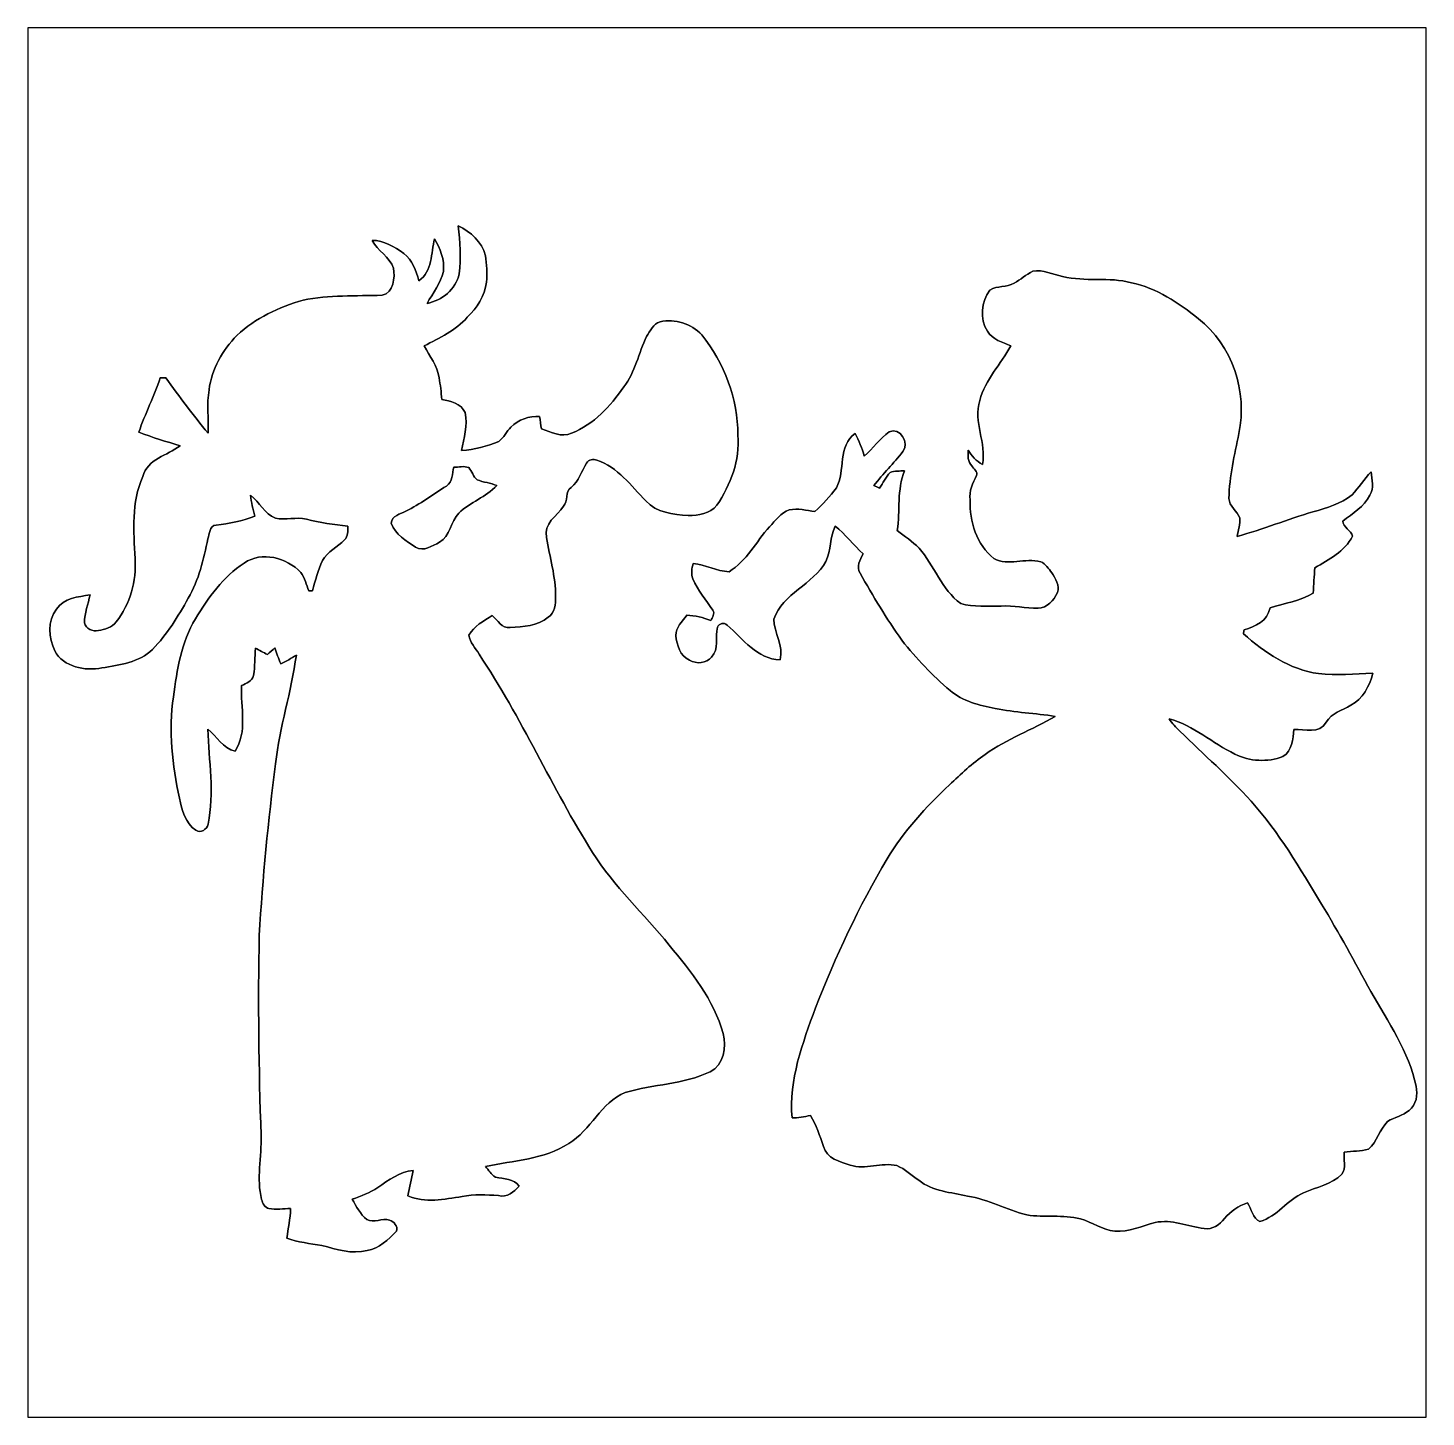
# Model space of a CAD drawing. Header units: centimetres. Extents: x -16.8 to 16.8, y -16.7 to 16.7.
import ezdxf

# ---------------------------------------------------------------- set-up
doc = ezdxf.new("R2010")
doc.units = ezdxf.units.CM
doc.header["$MEASUREMENT"] = 0
doc.layers.add('Layer 1', color=7, linetype='Continuous')

msp = doc.modelspace()

# ---------------------------------------------------------------- linework, layer by layer
at = {"layer": 'Layer 1', "color": 7}
for points, knots in [([(-16.77458, 16.66875), (-16.77458, 16.66875), (16.77458, 16.66875), (16.77458, 16.66875), (16.77458, 16.66875), (16.77458, 16.66875), (16.77458, -16.66875), (16.77458, -16.66875), (16.77458, -16.66875), (16.77458, -16.66875), (-16.77458, -16.66875), (-16.77458, -16.66875), (-16.77458, -16.66875), (-16.77458, -16.66875), (-16.77458, 16.66875), (-16.77458, 16.66875), (-16.77458, 16.66875), (-16.77458, 16.66875), (-16.77458, 16.66875), (-16.77458, 16.66875)], [0, 0, 0, 0, 0.16666667, 0.16666667, 0.16666667, 0.16666667, 0.33333333, 0.33333333, 0.33333333, 0.33333333, 0.5, 0.5, 0.5, 0.5, 0.66666667, 0.66666667, 0.66666667, 0.66666667, 1, 1, 1, 1]), ([(-6.45125, 11.92071), (-6.39833, 11.5383), (-6.38069, 11.14954), (-6.42902, 10.76572), (-6.42902, 10.76572), (-6.50346, 10.39601), (-6.83613, 10.12402), (-7.19808, 10.0584), (-7.19808, 10.0584), (-7.05626, 10.3064), (-6.86894, 10.54029), (-6.80579, 10.82534), (-6.80579, 10.82534), (-6.77051, 11.10544), (-6.87917, 11.37638), (-7.02169, 11.61097), (-7.02169, 11.61097), (-7.10142, 11.26561), (-7.06296, 10.82393), (-7.39352, 10.60274), (-7.39352, 10.60274), (-7.46725, 10.84121), (-7.54309, 11.10156), (-7.75617, 11.25608), (-7.75617, 11.25608), (-7.97489, 11.42083), (-8.23172, 11.56935), (-8.51288, 11.57146), (-8.51288, 11.57146), (-8.38271, 11.31923), (-8.09625, 11.17988), (-8.00171, 10.90718), (-8.00171, 10.90718), (-7.96784, 10.67858), (-7.995, 10.31311), (-8.27264, 10.2556), (-8.27264, 10.2556), (-8.90658, 10.23056), (-9.54793, 10.2616), (-10.17376, 10.13707), (-10.17376, 10.13707), (-10.75161, 9.96809), (-11.31782, 9.70774), (-11.75844, 9.28899), (-11.75844, 9.28899), (-12.10557, 8.93692), (-12.36663, 8.48254), (-12.42836, 7.98618), (-12.42836, 7.98618), (-12.48763, 7.64081), (-12.43295, 7.28945), (-12.45376, 6.94161), (-12.45376, 6.94161), (-12.79984, 7.37694), (-13.14274, 7.81544), (-13.46341, 8.26982), (-13.46341, 8.26982), (-13.50821, 8.27123), (-13.55337, 8.27193), (-13.59817, 8.27299), (-13.59817, 8.27299), (-13.74211, 7.82743), (-13.96541, 7.41257), (-14.11323, 6.96877), (-14.11323, 6.96877), (-13.79114, 6.83719), (-13.4553, 6.74405), (-13.12369, 6.64069), (-13.12369, 6.64069), (-13.43307, 6.40927), (-13.9065, 6.32284), (-14.01904, 5.90374), (-14.01904, 5.90374), (-14.29808, 5.28214), (-14.23423, 4.59387), (-14.20601, 3.93347), (-14.20601, 3.93347), (-14.16156, 3.39372), (-14.32595, 2.84304), (-14.65509, 2.41406), (-14.65509, 2.41406), (-14.75775, 2.28388), (-14.9292, 2.23802), (-15.08407, 2.20592), (-15.08407, 2.20592), (-15.21919, 2.17911), (-15.38923, 2.24931), (-15.41745, 2.39395), (-15.41745, 2.39395), (-15.42098, 2.62537), (-15.33137, 2.84198), (-15.2841, 3.06529), (-15.2841, 3.06529), (-15.56949, 3.0159), (-15.91275, 2.9845), (-16.08984, 2.72168), (-16.08984, 2.72168), (-16.31597, 2.43911), (-16.26976, 2.03094), (-16.13218, 1.71979), (-16.13218, 1.71979), (-15.91592, 1.32433), (-15.40792, 1.23402), (-14.9987, 1.30881), (-14.9987, 1.30881), (-14.57501, 1.38289), (-14.10723, 1.43722), (-13.78409, 1.75436), (-13.78409, 1.75436), (-13.43378, 2.11279), (-13.17625, 2.54847), (-12.9286, 2.98062), (-12.9286, 2.98062), (-12.67213, 3.41736), (-12.5603, 3.9183), (-12.45623, 4.40831), (-12.45623, 4.40831), (-12.41531, 4.51626), (-12.42236, 4.7304), (-12.25868, 4.73604), (-12.25868, 4.73604), (-11.944, 4.77661), (-11.62897, 4.83341), (-11.33404, 4.95371), (-11.33404, 4.95371), (-11.36791, 5.12022), (-11.42259, 5.28355), (-11.43212, 5.4543), (-11.43212, 5.4543), (-11.21692, 5.28708), (-11.09698, 5.01368), (-10.83663, 4.90185), (-10.83663, 4.90185), (-10.5918, 4.85704), (-10.33745, 4.93324), (-10.09297, 4.8835), (-10.09297, 4.8835), (-9.77159, 4.78084), (-9.43151, 4.76391), (-9.10026, 4.70817), (-9.10026, 4.70817), (-9.10096, 4.59634), (-9.09108, 4.46758), (-9.17787, 4.3815), (-9.17787, 4.3815), (-9.34191, 4.20405), (-9.58638, 4.10704), (-9.70527, 3.8862), (-9.70527, 3.8862), (-9.81357, 3.65513), (-9.88413, 3.40854), (-9.94304, 3.16089), (-9.94304, 3.16089), (-9.96527, 3.16089), (-10.01007, 3.16054), (-10.03265, 3.16018), (-10.03265, 3.16018), (-10.09438, 3.3087), (-10.13248, 3.47063), (-10.22844, 3.60221), (-10.22844, 3.60221), (-10.56499, 3.9557), (-11.16224, 4.11798), (-11.58875, 3.82693), (-11.58875, 3.82693), (-12.08758, 3.49356), (-12.45094, 2.99649), (-12.75256, 2.48708), (-12.75256, 2.48708), (-13.10111, 1.92828), (-13.19495, 1.25801), (-13.28491, 0.61771), (-13.28491, 0.61771), (-13.41296, -0.19438), (-13.30643, -1.01988), (-13.14203, -1.81892), (-13.14203, -1.81892), (-13.08029, -2.09832), (-12.99598, -2.41512), (-12.74445, -2.58692), (-12.74445, -2.58692), (-12.62803, -2.67264), (-12.48093, -2.56152), (-12.45306, -2.44016), (-12.45306, -2.44016), (-12.29466, -1.68663), (-12.43436, -0.91934), (-12.46011, -0.16087), (-12.46011, -0.16087), (-12.23222, -0.32879), (-12.10204, -0.61983), (-11.80571, -0.69144), (-11.80571, -0.69144), (-11.49526, -0.22754), (-11.68047, 0.36654), (-11.64661, 0.88441), (-11.64661, 0.88441), (-11.54148, 0.94086), (-11.3852, 0.99236), (-11.36333, 1.13171), (-11.36333, 1.13171), (-11.3224, 1.3462), (-11.33546, 1.56739), (-11.31464, 1.78329), (-11.31464, 1.78329), (-11.21833, 1.73426), (-11.12414, 1.68063), (-11.02819, 1.62983), (-11.02819, 1.62983), (-10.96786, 1.68522), (-10.90789, 1.74096), (-10.84651, 1.79493), (-10.84651, 1.79493), (-10.8077, 1.66264), (-10.76325, 1.5307), (-10.70716, 1.40441), (-10.70716, 1.40441), (-10.57839, 1.4672), (-10.45704, 1.5434), (-10.33427, 1.61749), (-10.33427, 1.61749), (-10.45563, 0.74083), (-10.73009, -0.1083), (-10.83522, -0.98848), (-10.83522, -0.98848), (-11.00949, -2.35691), (-11.14178, -3.73168), (-11.22433, -5.10857), (-11.22433, -5.10857), (-11.25538, -6.71089), (-11.23844, -8.31391), (-11.17812, -9.91553), (-11.17812, -9.91553), (-11.16365, -10.42564), (-11.29594, -10.94493), (-11.16718, -11.44905), (-11.16718, -11.44905), (-11.13966, -11.53689), (-11.09768, -11.64661), (-10.99432, -11.6646), (-10.99432, -11.6646), (-10.82252, -11.6967), (-10.64472, -11.66142), (-10.4715, -11.66777), (-10.4715, -11.66777), (-10.4842, -11.90519), (-10.52336, -12.14049), (-10.56605, -12.37474), (-10.56605, -12.37474), (-10.29653, -12.47881), (-10.00548, -12.49856), (-9.72432, -12.5543), (-9.72432, -12.5543), (-9.36837, -12.63615), (-9.00359, -12.77161), (-8.636, -12.67284), (-8.636, -12.67284), (-8.34249, -12.62697), (-8.13329, -12.4012), (-7.92762, -12.20964), (-7.92762, -12.20964), (-7.89658, -12.09287), (-7.99006, -11.97857), (-8.09519, -11.94047), (-8.09519, -11.94047), (-8.27581, -11.88508), (-8.47549, -12.02231), (-8.64658, -11.92777), (-8.64658, -11.92777), (-8.80075, -11.79795), (-8.89212, -11.61097), (-8.99689, -11.44305), (-8.99689, -11.44305), (-8.78452, -11.36791), (-8.56862, -11.29065), (-8.382, -11.16259), (-8.382, -11.16259), (-8.12165, -10.98374), (-7.85636, -10.77771), (-7.52828, -10.75514), (-7.52828, -10.75514), (-7.57026, -10.95551), (-7.61647, -11.15413), (-7.65528, -11.35592), (-7.65528, -11.35592), (-7.24782, -11.54959), (-6.78286, -11.43564), (-6.35741, -11.37779), (-6.35741, -11.37779), (-6.06954, -11.31605), (-5.77462, -11.33334), (-5.48323, -11.35556), (-5.48323, -11.35556), (-5.27509, -11.41342), (-5.11457, -11.26278), (-4.98546, -11.12767), (-4.98546, -11.12767), (-5.11704, -10.9407), (-5.35693, -10.9601), (-5.55519, -10.90789), (-5.55519, -10.90789), (-5.6582, -10.85039), (-5.72206, -10.74208), (-5.7979, -10.65495), (-5.7979, -10.65495), (-5.12128, -10.51207), (-4.39279, -10.49091), (-3.79448, -10.1032), (-3.79448, -10.1032), (-3.26214, -9.78641), (-3.03424, -9.1119), (-2.44122, -8.88294), (-2.44122, -8.88294), (-1.772, -8.6741), (-1.04211, -8.69033), (-0.40287, -8.38165), (-0.40287, -8.38165), (-0.07444, -8.2229), (-0.00459, -7.78898), (-0.09349, -7.46619), (-0.09349, -7.46619), (-0.31574, -6.65127), (-0.85584, -5.97747), (-1.3903, -5.34211), (-1.3903, -5.34211), (-1.98614, -4.58823), (-2.71639, -3.94194), (-3.22368, -3.11891), (-3.22368, -3.11891), (-4.20511, -1.57551), (-4.92372, 0.1203), (-5.95101, 1.63618), (-5.95101, 1.63618), (-6.02827, 1.78858), (-6.17432, 1.91876), (-6.19266, 2.0955), (-6.19266, 2.0955), (-6.06813, 2.31599), (-5.83953, 2.43664), (-5.6321, 2.56646), (-5.6321, 2.56646), (-5.50263, 2.4578), (-5.40244, 2.25108), (-5.20629, 2.27894), (-5.20629, 2.27894), (-4.89232, 2.30434), (-4.54272, 2.30964), (-4.29154, 2.52801), (-4.29154, 2.52801), (-4.12397, 2.62608), (-4.11268, 2.84586), (-4.11304, 3.0159), (-4.11304, 3.0159), (-4.10704, 3.50202), (-4.25591, 3.96769), (-4.33035, 4.44288), (-4.33035, 4.44288), (-4.41325, 4.77132), (-4.07811, 4.95829), (-3.92148, 5.18795), (-3.92148, 5.18795), (-3.80929, 5.31989), (-3.89114, 5.53438), (-3.73909, 5.64233), (-3.73909, 5.64233), (-3.556, 5.79579), (-3.49144, 6.03179), (-3.36797, 6.22653), (-3.36797, 6.22653), (-3.3207, 6.31225), (-3.20922, 6.32883), (-3.12349, 6.29849), (-3.12349, 6.29849), (-2.62326, 6.12599), (-2.30046, 5.68396), (-1.94839, 5.31813), (-1.94839, 5.31813), (-1.69086, 5.0352), (-1.29187, 4.9911), (-0.93345, 4.96993), (-0.93345, 4.96993), (-0.68368, 4.96323), (-0.40852, 5.00733), (-0.24165, 5.21441), (-0.24165, 5.21441), (0.08749, 5.70653), (0.31362, 6.29603), (0.26353, 6.89716), (0.26353, 6.89716), (0.26106, 7.77028), (-0.06597, 8.62612), (-0.60784, 9.30592), (-0.60784, 9.30592), (-0.85196, 9.58215), (-1.2506, 9.69257), (-1.60655, 9.61637), (-1.60655, 9.61637), (-1.77165, 9.57227), (-1.84044, 9.3913), (-1.92828, 9.26465), (-1.92828, 9.26465), (-2.1276, 8.86989), (-2.19604, 8.4074), (-2.47932, 8.05533), (-2.47932, 8.05533), (-2.79083, 7.58825), (-3.19828, 7.1561), (-3.72886, 6.94372), (-3.72886, 6.94372), (-3.9751, 6.83331), (-4.22134, 6.96842), (-4.45276, 7.04779), (-4.45276, 7.04779), (-4.46758, 7.14622), (-4.48169, 7.24429), (-4.49615, 7.34201), (-4.49615, 7.34201), (-4.74698, 7.35471), (-5.00627, 7.27498), (-5.18442, 7.09154), (-5.18442, 7.09154), (-5.29096, 6.98571), (-5.34988, 6.83436), (-5.47546, 6.74758), (-5.47546, 6.74758), (-5.75698, 6.61987), (-6.06284, 6.55214), (-6.36976, 6.52427), (-6.36976, 6.52427), (-6.31508, 6.82519), (-6.22018, 7.1307), (-6.28438, 7.43867), (-6.28438, 7.43867), (-6.37963, 7.65351), (-6.63787, 7.71172), (-6.84495, 7.75406), (-6.84495, 7.75406), (-6.858, 7.92797), (-6.87917, 8.10048), (-6.90774, 8.27193), (-6.90774, 8.27193), (-6.94725, 8.55839), (-7.13528, 8.7884), (-7.26511, 9.03711), (-7.26511, 9.03711), (-6.89928, 9.22972), (-6.51087, 9.40894), (-6.23182, 9.72432), (-6.23182, 9.72432), (-6.00075, 9.95045), (-5.81201, 10.23937), (-5.76827, 10.56499), (-5.76827, 10.56499), (-5.76368, 10.77736), (-5.75804, 10.99397), (-5.7979, 11.20352), (-5.7979, 11.20352), (-5.87446, 11.5376), (-6.1528, 11.77854), (-6.45125, 11.92071), (-6.45125, 11.92071), (-6.45125, 11.92071), (-6.45125, 11.92071), (-6.45125, 11.92071)], [0, 0, 0, 0, 0.00854701, 0.00854701, 0.00854701, 0.00854701, 0.01709402, 0.01709402, 0.01709402, 0.01709402, 0.02564103, 0.02564103, 0.02564103, 0.02564103, 0.03418803, 0.03418803, 0.03418803, 0.03418803, 0.04273504, 0.04273504, 0.04273504, 0.04273504, 0.05128205, 0.05128205, 0.05128205, 0.05128205, 0.05982906, 0.05982906, 0.05982906, 0.05982906, 0.06837607, 0.06837607, 0.06837607, 0.06837607, 0.07692308, 0.07692308, 0.07692308, 0.07692308, 0.08547009, 0.08547009, 0.08547009, 0.08547009, 0.09401709, 0.09401709, 0.09401709, 0.09401709, 0.1025641, 0.1025641, 0.1025641, 0.1025641, 0.11111111, 0.11111111, 0.11111111, 0.11111111, 0.11965812, 0.11965812, 0.11965812, 0.11965812, 0.12820513, 0.12820513, 0.12820513, 0.12820513, 0.13675214, 0.13675214, 0.13675214, 0.13675214, 0.14529915, 0.14529915, 0.14529915, 0.14529915, 0.15384615, 0.15384615, 0.15384615, 0.15384615, 0.16239316, 0.16239316, 0.16239316, 0.16239316, 0.17094017, 0.17094017, 0.17094017, 0.17094017, 0.17948718, 0.17948718, 0.17948718, 0.17948718, 0.18803419, 0.18803419, 0.18803419, 0.18803419, 0.1965812, 0.1965812, 0.1965812, 0.1965812, 0.20512821, 0.20512821, 0.20512821, 0.20512821, 0.21367521, 0.21367521, 0.21367521, 0.21367521, 0.22222222, 0.22222222, 0.22222222, 0.22222222, 0.23076923, 0.23076923, 0.23076923, 0.23076923, 0.23931624, 0.23931624, 0.23931624, 0.23931624, 0.24786325, 0.24786325, 0.24786325, 0.24786325, 0.25641026, 0.25641026, 0.25641026, 0.25641026, 0.26495726, 0.26495726, 0.26495726, 0.26495726, 0.27350427, 0.27350427, 0.27350427, 0.27350427, 0.28205128, 0.28205128, 0.28205128, 0.28205128, 0.29059829, 0.29059829, 0.29059829, 0.29059829, 0.2991453, 0.2991453, 0.2991453, 0.2991453, 0.30769231, 0.30769231, 0.30769231, 0.30769231, 0.31623932, 0.31623932, 0.31623932, 0.31623932, 0.32478632, 0.32478632, 0.32478632, 0.32478632, 0.33333333, 0.33333333, 0.33333333, 0.33333333, 0.34188034, 0.34188034, 0.34188034, 0.34188034, 0.35042735, 0.35042735, 0.35042735, 0.35042735, 0.35897436, 0.35897436, 0.35897436, 0.35897436, 0.36752137, 0.36752137, 0.36752137, 0.36752137, 0.37606838, 0.37606838, 0.37606838, 0.37606838, 0.38461538, 0.38461538, 0.38461538, 0.38461538, 0.39316239, 0.39316239, 0.39316239, 0.39316239, 0.4017094, 0.4017094, 0.4017094, 0.4017094, 0.41025641, 0.41025641, 0.41025641, 0.41025641, 0.41880342, 0.41880342, 0.41880342, 0.41880342, 0.42735043, 0.42735043, 0.42735043, 0.42735043, 0.43589744, 0.43589744, 0.43589744, 0.43589744, 0.44444444, 0.44444444, 0.44444444, 0.44444444, 0.45299145, 0.45299145, 0.45299145, 0.45299145, 0.46153846, 0.46153846, 0.46153846, 0.46153846, 0.47008547, 0.47008547, 0.47008547, 0.47008547, 0.47863248, 0.47863248, 0.47863248, 0.47863248, 0.48717949, 0.48717949, 0.48717949, 0.48717949, 0.4957265, 0.4957265, 0.4957265, 0.4957265, 0.5042735, 0.5042735, 0.5042735, 0.5042735, 0.51282051, 0.51282051, 0.51282051, 0.51282051, 0.52136752, 0.52136752, 0.52136752, 0.52136752, 0.52991453, 0.52991453, 0.52991453, 0.52991453, 0.53846154, 0.53846154, 0.53846154, 0.53846154, 0.54700855, 0.54700855, 0.54700855, 0.54700855, 0.55555556, 0.55555556, 0.55555556, 0.55555556, 0.56410256, 0.56410256, 0.56410256, 0.56410256, 0.57264957, 0.57264957, 0.57264957, 0.57264957, 0.58119658, 0.58119658, 0.58119658, 0.58119658, 0.58974359, 0.58974359, 0.58974359, 0.58974359, 0.5982906, 0.5982906, 0.5982906, 0.5982906, 0.60683761, 0.60683761, 0.60683761, 0.60683761, 0.61538462, 0.61538462, 0.61538462, 0.61538462, 0.62393162, 0.62393162, 0.62393162, 0.62393162, 0.63247863, 0.63247863, 0.63247863, 0.63247863, 0.64102564, 0.64102564, 0.64102564, 0.64102564, 0.64957265, 0.64957265, 0.64957265, 0.64957265, 0.65811966, 0.65811966, 0.65811966, 0.65811966, 0.66666667, 0.66666667, 0.66666667, 0.66666667, 0.67521368, 0.67521368, 0.67521368, 0.67521368, 0.68376068, 0.68376068, 0.68376068, 0.68376068, 0.69230769, 0.69230769, 0.69230769, 0.69230769, 0.7008547, 0.7008547, 0.7008547, 0.7008547, 0.70940171, 0.70940171, 0.70940171, 0.70940171, 0.71794872, 0.71794872, 0.71794872, 0.71794872, 0.72649573, 0.72649573, 0.72649573, 0.72649573, 0.73504274, 0.73504274, 0.73504274, 0.73504274, 0.74358974, 0.74358974, 0.74358974, 0.74358974, 0.75213675, 0.75213675, 0.75213675, 0.75213675, 0.76068376, 0.76068376, 0.76068376, 0.76068376, 0.76923077, 0.76923077, 0.76923077, 0.76923077, 0.77777778, 0.77777778, 0.77777778, 0.77777778, 0.78632479, 0.78632479, 0.78632479, 0.78632479, 0.79487179, 0.79487179, 0.79487179, 0.79487179, 0.8034188, 0.8034188, 0.8034188, 0.8034188, 0.81196581, 0.81196581, 0.81196581, 0.81196581, 0.82051282, 0.82051282, 0.82051282, 0.82051282, 0.82905983, 0.82905983, 0.82905983, 0.82905983, 0.83760684, 0.83760684, 0.83760684, 0.83760684, 0.84615385, 0.84615385, 0.84615385, 0.84615385, 0.85470085, 0.85470085, 0.85470085, 0.85470085, 0.86324786, 0.86324786, 0.86324786, 0.86324786, 0.87179487, 0.87179487, 0.87179487, 0.87179487, 0.88034188, 0.88034188, 0.88034188, 0.88034188, 0.88888889, 0.88888889, 0.88888889, 0.88888889, 0.8974359, 0.8974359, 0.8974359, 0.8974359, 0.90598291, 0.90598291, 0.90598291, 0.90598291, 0.91452991, 0.91452991, 0.91452991, 0.91452991, 0.92307692, 0.92307692, 0.92307692, 0.92307692, 0.93162393, 0.93162393, 0.93162393, 0.93162393, 0.94017094, 0.94017094, 0.94017094, 0.94017094, 0.94871795, 0.94871795, 0.94871795, 0.94871795, 0.95726496, 0.95726496, 0.95726496, 0.95726496, 0.96581197, 0.96581197, 0.96581197, 0.96581197, 0.97435897, 0.97435897, 0.97435897, 0.97435897, 0.98290598, 0.98290598, 0.98290598, 0.98290598, 1, 1, 1, 1]), ([(7.33848, 10.82816), (7.17903, 10.74773), (7.04074, 10.63272), (6.88799, 10.541), (6.88799, 10.541), (6.71336, 10.43446), (6.47876, 10.49232), (6.31084, 10.37625), (6.31084, 10.37625), (6.09353, 10.10391), (6.06496, 9.68551), (6.24805, 9.38812), (6.24805, 9.38812), (6.37258, 9.18951), (6.61, 9.12671), (6.81179, 9.03781), (6.81179, 9.03781), (6.56555, 8.60213), (6.20148, 8.22219), (6.06425, 7.73148), (6.06425, 7.73148), (5.90515, 7.21819), (6.23394, 6.70595), (6.13057, 6.19231), (6.13057, 6.19231), (5.98205, 6.27098), (5.87199, 6.39868), (5.78379, 6.53874), (5.78379, 6.53874), (5.79049, 6.4068), (5.76509, 6.25546), (5.87657, 6.15879), (5.87657, 6.15879), (5.91397, 6.08612), (6.03321, 6.02333), (5.98664, 5.92808), (5.98664, 5.92808), (5.90585, 5.74287), (5.7979, 5.55801), (5.83741, 5.34458), (5.83741, 5.34458), (5.81025, 4.82036), (5.99193, 4.27637), (6.40186, 3.93347), (6.40186, 3.93347), (6.75252, 3.74403), (7.15786, 3.96099), (7.52828, 3.85868), (7.52828, 3.85868), (7.64469, 3.80612), (7.71701, 3.69182), (7.79462, 3.59516), (7.79462, 3.59516), (7.87541, 3.45511), (7.99712, 3.28683), (7.92797, 3.11714), (7.92797, 3.11714), (7.85142, 2.92876), (7.67821, 2.74779), (7.46337, 2.74638), (7.46337, 2.74638), (7.16739, 2.73544), (6.87529, 2.81023), (6.57931, 2.79506), (6.57931, 2.79506), (6.25863, 2.80282), (5.91749, 2.75872), (5.60776, 2.85856), (5.60776, 2.85856), (5.14597, 3.18946), (4.97381, 3.76943), (4.60904, 4.18606), (4.60904, 4.18606), (4.45064, 4.34446), (4.26261, 4.46899), (4.08623, 4.60551), (4.08623, 4.60551), (4.15431, 5.08459), (4.07564, 5.58377), (4.26191, 6.04167), (4.26191, 6.04167), (4.14549, 6.03109), (4.02414, 6.04167), (3.91442, 5.99828), (3.91442, 5.99828), (3.80153, 5.89527), (3.75003, 5.74393), (3.66042, 5.62187), (3.66042, 5.62187), (3.61491, 5.64303), (3.56976, 5.6642), (3.5246, 5.68501), (3.5246, 5.68501), (3.7405, 5.97147), (4.00473, 6.21736), (4.21816, 6.50522), (4.21816, 6.50522), (4.39102, 6.70807), (4.14514, 7.10459), (3.89431, 6.9723), (3.89431, 6.9723), (3.66077, 6.81708), (3.50273, 6.57472), (3.29177, 6.39163), (3.29177, 6.39163), (3.24309, 6.58177), (3.16371, 6.76204), (3.07904, 6.93808), (3.07904, 6.93808), (2.65112, 6.64351), (2.84868, 6.03673), (2.62431, 5.62963), (2.62431, 5.62963), (2.47191, 5.42396), (2.29376, 5.2384), (2.10961, 5.06095), (2.10961, 5.06095), (1.90676, 5.08706), (1.69933, 5.15267), (1.49542, 5.10152), (1.49542, 5.10152), (1.29328, 5.03026), (1.16134, 4.84611), (1.01953, 4.69653), (1.01953, 4.69653), (0.69603, 4.3374), (0.47554, 3.87421), (0.04868, 3.61844), (0.04868, 3.61844), (-0.24977, 3.63291), (-0.51858, 3.78178), (-0.81315, 3.81952), (-0.81315, 3.81952), (-0.84138, 3.69817), (-0.8703, 3.56729), (-0.8188, 3.44734), (-0.8188, 3.44734), (-0.70697, 3.16936), (-0.50165, 2.94252), (-0.33937, 2.69452), (-0.33937, 2.69452), (-0.27764, 2.61303), (-0.35913, 2.52483), (-0.3877, 2.44687), (-0.3877, 2.44687), (-0.57256, 2.51848), (-0.76623, 2.56575), (-0.96449, 2.57669), (-0.96449, 2.57669), (-1.07068, 2.42605), (-1.23014, 2.28565), (-1.22978, 2.08739), (-1.22978, 2.08739), (-1.20191, 1.86478), (-1.13383, 1.59279), (-0.89994, 1.49931), (-0.89994, 1.49931), (-0.73413, 1.39594), (-0.49777, 1.41534), (-0.37077, 1.57021), (-0.37077, 1.57021), (-0.18768, 1.76213), (-0.28399, 2.05246), (-0.23036, 2.28424), (-0.23036, 2.28424), (-0.19438, 2.3816), (-0.06703, 2.41371), (0.00529, 2.33398), (0.00529, 2.33398), (0.38382, 2.00625), (0.72884, 1.52083), (1.276, 1.50319), (1.276, 1.50319), (1.3656, 1.84115), (1.13453, 2.14983), (1.12077, 2.48109), (1.12077, 2.48109), (1.34338, 3.10056), (2.06516, 3.30906), (2.3749, 3.86609), (2.3749, 3.86609), (2.49343, 4.13526), (2.47438, 4.44288), (2.59186, 4.71276), (2.59186, 4.71276), (2.84833, 4.52473), (3.0293, 4.25626), (3.26637, 4.04601), (3.26637, 4.04601), (3.19158, 3.90878), (3.09845, 3.73803), (3.19158, 3.58528), (3.19158, 3.58528), (3.50696, 3.03636), (3.82729, 2.48744), (4.19629, 1.97203), (4.19629, 1.97203), (4.54484, 1.53776), (4.92478, 1.1243), (5.35305, 0.76659), (5.35305, 0.76659), (5.6575, 0.50729), (6.05543, 0.4131), (6.43819, 0.33726), (6.43819, 0.33726), (6.91162, 0.2353), (7.3981, 0.22895), (7.87471, 0.14464), (7.87471, 0.14464), (7.32437, -0.17463), (6.71442, -0.39017), (6.19619, -0.76518), (6.19619, -0.76518), (5.8868, -0.97896), (5.61093, -1.23508), (5.33823, -1.49296), (5.33823, -1.49296), (4.77449, -2.02777), (4.24215, -2.60738), (3.83999, -3.27554), (3.83999, -3.27554), (3.16583, -4.41537), (2.60103, -5.61693), (2.12266, -6.85094), (2.12266, -6.85094), (1.81786, -7.6962), (1.47638, -8.57603), (1.56069, -9.49184), (1.56069, -9.49184), (1.70921, -9.48761), (1.85596, -9.46115), (2.00096, -9.43116), (2.00096, -9.43116), (2.15724, -9.65518), (2.21791, -9.92505), (2.31951, -10.17517), (2.31951, -10.17517), (2.38901, -10.45916), (2.71039, -10.54876), (2.95487, -10.6239), (2.95487, -10.6239), (3.32281, -10.74737), (3.70593, -10.54488), (4.07776, -10.63484), (4.07776, -10.63484), (4.27461, -10.71492), (4.42877, -10.87155), (4.60516, -10.98726), (4.60516, -10.98726), (4.93324, -11.25291), (5.37704, -11.27513), (5.77356, -11.3665), (5.77356, -11.3665), (6.26745, -11.44517), (6.71054, -11.69494), (7.19208, -11.8177), (7.19208, -11.8177), (7.61929, -11.88614), (8.06062, -11.80324), (8.48289, -11.9126), (8.48289, -11.9126), (8.76371, -11.99515), (9.0103, -12.17789), (9.30663, -12.20964), (9.30663, -12.20964), (9.64283, -12.22693), (9.95398, -12.08546), (10.27148, -12.00044), (10.27148, -12.00044), (10.66976, -11.91436), (11.05923, -12.09393), (11.4487, -12.14296), (11.4487, -12.14296), (11.65437, -12.1853), (11.81523, -12.04419), (11.93871, -11.90449), (11.93871, -11.90449), (12.08476, -11.73339), (12.27702, -11.60357), (12.48904, -11.52842), (12.48904, -11.52842), (12.58499, -11.67553), (12.61639, -11.90096), (12.78961, -11.97469), (12.78961, -11.97469), (13.20165, -11.86145), (13.44612, -11.44834), (13.83806, -11.29136), (13.83806, -11.29136), (14.14639, -11.14601), (14.50693, -11.08922), (14.75705, -10.84086), (14.75705, -10.84086), (14.86429, -10.68776), (14.78492, -10.48173), (14.81208, -10.31169), (14.81208, -10.31169), (15.00646, -10.28347), (15.20613, -10.28912), (15.39769, -10.24361), (15.39769, -10.24361), (15.6016, -10.06404), (15.65592, -9.76524), (15.85313, -9.57721), (15.85313, -9.57721), (16.01294, -9.4682), (16.21825, -9.44104), (16.36607, -9.31086), (16.36607, -9.31086), (16.54034, -9.17504), (16.58373, -8.93657), (16.53434, -8.72949), (16.53434, -8.72949), (16.36395, -7.89764), (15.86724, -7.18256), (15.4492, -6.45936), (15.4492, -6.45936), (15.07243, -5.74993), (14.6812, -5.0479), (14.2681, -4.35857), (14.2681, -4.35857), (13.74987, -3.50555), (13.24398, -2.6349), (12.57723, -1.8863), (12.57723, -1.8863), (12.03854, -1.29611), (11.43811, -0.76764), (10.86838, -0.20884), (10.86838, -0.20884), (10.77383, -0.11677), (10.68211, -0.02081), (10.61085, 0.09031), (10.61085, 0.09031), (11.19329, -0.07373), (11.65084, -0.49918), (12.18882, -0.75741), (12.18882, -0.75741), (12.5409, -0.93839), (12.97305, -0.95568), (13.34206, -0.8188), (13.34206, -0.8188), (13.56713, -0.67769), (13.57383, -0.39934), (13.60523, -0.16439), (13.60523, -0.16439), (13.85993, -0.16404), (14.22471, -0.28011), (14.37922, 0.00706), (14.37922, 0.00706), (14.50269, 0.23178), (14.76481, 0.28998), (14.97048, 0.41522), (14.97048, 0.41522), (15.26328, 0.5588), (15.41709, 0.87948), (15.49647, 1.18145), (15.49647, 1.18145), (15.06291, 1.16205), (14.62687, 1.12713), (14.19401, 1.17263), (14.19401, 1.17263), (13.50539, 1.27353), (12.89861, 1.67076), (12.39344, 2.13078), (12.39344, 2.13078), (12.39696, 2.15477), (12.40402, 2.20239), (12.40755, 2.22638), (12.40755, 2.22638), (12.68377, 2.29623), (12.96882, 2.43946), (13.0302, 2.74849), (13.0302, 2.74849), (13.37451, 2.86808), (13.75128, 2.90689), (14.06737, 3.10586), (14.06737, 3.10586), (14.08007, 3.3087), (14.09136, 3.5112), (14.103, 3.71369), (14.103, 3.71369), (14.44731, 3.90843), (14.81914, 4.10774), (15.01352, 4.4704), (15.01352, 4.4704), (14.97965, 4.6168), (14.78492, 4.68418), (14.7768, 4.83411), (14.7768, 4.83411), (15.01704, 5.01368), (15.28551, 5.17948), (15.42803, 5.45677), (15.42803, 5.45677), (15.53316, 5.62363), (15.47001, 5.83036), (15.45872, 6.01416), (15.45872, 6.01416), (15.2848, 5.84764), (15.16909, 5.63174), (14.99835, 5.46347), (14.99835, 5.46347), (14.72812, 5.24439), (14.38804, 5.1502), (14.06102, 5.05566), (14.06102, 5.05566), (13.44824, 4.87892), (12.8584, 4.63091), (12.24174, 4.46687), (12.24174, 4.46687), (12.26538, 4.61327), (12.31547, 4.76038), (12.30806, 4.90926), (12.30806, 4.90926), (12.23998, 5.07683), (12.0456, 5.18231), (12.0463, 5.3788), (12.0463, 5.3788), (12.04948, 5.90762), (12.18494, 6.42161), (12.28443, 6.93737), (12.28443, 6.93737), (12.49327, 7.93538), (12.12709, 9.05898), (11.31323, 9.69045), (11.31323, 9.69045), (10.83522, 10.06828), (10.31346, 10.43058), (9.70492, 10.55264), (9.70492, 10.55264), (9.16481, 10.70116), (8.59331, 10.56852), (8.05286, 10.70363), (8.05286, 10.70363), (7.81685, 10.7509), (7.58437, 10.8772), (7.33848, 10.82816)], [0, 0, 0, 0, 0.00909091, 0.00909091, 0.00909091, 0.00909091, 0.01818182, 0.01818182, 0.01818182, 0.01818182, 0.02727273, 0.02727273, 0.02727273, 0.02727273, 0.03636364, 0.03636364, 0.03636364, 0.03636364, 0.04545455, 0.04545455, 0.04545455, 0.04545455, 0.05454545, 0.05454545, 0.05454545, 0.05454545, 0.06363636, 0.06363636, 0.06363636, 0.06363636, 0.07272727, 0.07272727, 0.07272727, 0.07272727, 0.08181818, 0.08181818, 0.08181818, 0.08181818, 0.09090909, 0.09090909, 0.09090909, 0.09090909, 0.1, 0.1, 0.1, 0.1, 0.10909091, 0.10909091, 0.10909091, 0.10909091, 0.11818182, 0.11818182, 0.11818182, 0.11818182, 0.12727273, 0.12727273, 0.12727273, 0.12727273, 0.13636364, 0.13636364, 0.13636364, 0.13636364, 0.14545455, 0.14545455, 0.14545455, 0.14545455, 0.15454545, 0.15454545, 0.15454545, 0.15454545, 0.16363636, 0.16363636, 0.16363636, 0.16363636, 0.17272727, 0.17272727, 0.17272727, 0.17272727, 0.18181818, 0.18181818, 0.18181818, 0.18181818, 0.19090909, 0.19090909, 0.19090909, 0.19090909, 0.2, 0.2, 0.2, 0.2, 0.20909091, 0.20909091, 0.20909091, 0.20909091, 0.21818182, 0.21818182, 0.21818182, 0.21818182, 0.22727273, 0.22727273, 0.22727273, 0.22727273, 0.23636364, 0.23636364, 0.23636364, 0.23636364, 0.24545455, 0.24545455, 0.24545455, 0.24545455, 0.25454545, 0.25454545, 0.25454545, 0.25454545, 0.26363636, 0.26363636, 0.26363636, 0.26363636, 0.27272727, 0.27272727, 0.27272727, 0.27272727, 0.28181818, 0.28181818, 0.28181818, 0.28181818, 0.29090909, 0.29090909, 0.29090909, 0.29090909, 0.3, 0.3, 0.3, 0.3, 0.30909091, 0.30909091, 0.30909091, 0.30909091, 0.31818182, 0.31818182, 0.31818182, 0.31818182, 0.32727273, 0.32727273, 0.32727273, 0.32727273, 0.33636364, 0.33636364, 0.33636364, 0.33636364, 0.34545455, 0.34545455, 0.34545455, 0.34545455, 0.35454545, 0.35454545, 0.35454545, 0.35454545, 0.36363636, 0.36363636, 0.36363636, 0.36363636, 0.37272727, 0.37272727, 0.37272727, 0.37272727, 0.38181818, 0.38181818, 0.38181818, 0.38181818, 0.39090909, 0.39090909, 0.39090909, 0.39090909, 0.4, 0.4, 0.4, 0.4, 0.40909091, 0.40909091, 0.40909091, 0.40909091, 0.41818182, 0.41818182, 0.41818182, 0.41818182, 0.42727273, 0.42727273, 0.42727273, 0.42727273, 0.43636364, 0.43636364, 0.43636364, 0.43636364, 0.44545455, 0.44545455, 0.44545455, 0.44545455, 0.45454545, 0.45454545, 0.45454545, 0.45454545, 0.46363636, 0.46363636, 0.46363636, 0.46363636, 0.47272727, 0.47272727, 0.47272727, 0.47272727, 0.48181818, 0.48181818, 0.48181818, 0.48181818, 0.49090909, 0.49090909, 0.49090909, 0.49090909, 0.5, 0.5, 0.5, 0.5, 0.50909091, 0.50909091, 0.50909091, 0.50909091, 0.51818182, 0.51818182, 0.51818182, 0.51818182, 0.52727273, 0.52727273, 0.52727273, 0.52727273, 0.53636364, 0.53636364, 0.53636364, 0.53636364, 0.54545455, 0.54545455, 0.54545455, 0.54545455, 0.55454545, 0.55454545, 0.55454545, 0.55454545, 0.56363636, 0.56363636, 0.56363636, 0.56363636, 0.57272727, 0.57272727, 0.57272727, 0.57272727, 0.58181818, 0.58181818, 0.58181818, 0.58181818, 0.59090909, 0.59090909, 0.59090909, 0.59090909, 0.6, 0.6, 0.6, 0.6, 0.60909091, 0.60909091, 0.60909091, 0.60909091, 0.61818182, 0.61818182, 0.61818182, 0.61818182, 0.62727273, 0.62727273, 0.62727273, 0.62727273, 0.63636364, 0.63636364, 0.63636364, 0.63636364, 0.64545455, 0.64545455, 0.64545455, 0.64545455, 0.65454545, 0.65454545, 0.65454545, 0.65454545, 0.66363636, 0.66363636, 0.66363636, 0.66363636, 0.67272727, 0.67272727, 0.67272727, 0.67272727, 0.68181818, 0.68181818, 0.68181818, 0.68181818, 0.69090909, 0.69090909, 0.69090909, 0.69090909, 0.7, 0.7, 0.7, 0.7, 0.70909091, 0.70909091, 0.70909091, 0.70909091, 0.71818182, 0.71818182, 0.71818182, 0.71818182, 0.72727273, 0.72727273, 0.72727273, 0.72727273, 0.73636364, 0.73636364, 0.73636364, 0.73636364, 0.74545455, 0.74545455, 0.74545455, 0.74545455, 0.75454545, 0.75454545, 0.75454545, 0.75454545, 0.76363636, 0.76363636, 0.76363636, 0.76363636, 0.77272727, 0.77272727, 0.77272727, 0.77272727, 0.78181818, 0.78181818, 0.78181818, 0.78181818, 0.79090909, 0.79090909, 0.79090909, 0.79090909, 0.8, 0.8, 0.8, 0.8, 0.80909091, 0.80909091, 0.80909091, 0.80909091, 0.81818182, 0.81818182, 0.81818182, 0.81818182, 0.82727273, 0.82727273, 0.82727273, 0.82727273, 0.83636364, 0.83636364, 0.83636364, 0.83636364, 0.84545455, 0.84545455, 0.84545455, 0.84545455, 0.85454545, 0.85454545, 0.85454545, 0.85454545, 0.86363636, 0.86363636, 0.86363636, 0.86363636, 0.87272727, 0.87272727, 0.87272727, 0.87272727, 0.88181818, 0.88181818, 0.88181818, 0.88181818, 0.89090909, 0.89090909, 0.89090909, 0.89090909, 0.9, 0.9, 0.9, 0.9, 0.90909091, 0.90909091, 0.90909091, 0.90909091, 0.91818182, 0.91818182, 0.91818182, 0.91818182, 0.92727273, 0.92727273, 0.92727273, 0.92727273, 0.93636364, 0.93636364, 0.93636364, 0.93636364, 0.94545455, 0.94545455, 0.94545455, 0.94545455, 0.95454545, 0.95454545, 0.95454545, 0.95454545, 0.96363636, 0.96363636, 0.96363636, 0.96363636, 0.97272727, 0.97272727, 0.97272727, 0.97272727, 0.98181818, 0.98181818, 0.98181818, 0.98181818, 1, 1, 1, 1]), ([(-6.55849, 6.13093), (-6.44208, 6.11964), (-6.30978, 6.16797), (-6.1976, 6.11681), (-6.1976, 6.11681), (-6.11399, 6.03285), (-6.09318, 5.90021), (-5.99722, 5.82683), (-5.99722, 5.82683), (-5.84376, 5.76404), (-5.67443, 5.74851), (-5.51991, 5.68643), (-5.51991, 5.68643), (-5.78661, 5.41655), (-6.15774, 5.28073), (-6.4389, 5.02779), (-6.4389, 5.02779), (-6.63081, 4.81753), (-6.63504, 4.47181), (-6.90174, 4.32576), (-6.90174, 4.32576), (-7.06896, 4.24109), (-7.28098, 4.09222), (-7.47148, 4.20476), (-7.47148, 4.20476), (-7.69479, 4.35751), (-7.96537, 4.50638), (-8.05498, 4.78014), (-8.05498, 4.78014), (-8.04827, 4.96217), (-7.83555, 5.00592), (-7.70608, 5.06871), (-7.70608, 5.06871), (-7.36565, 5.24369), (-7.05344, 5.46911), (-6.73206, 5.67584), (-6.73206, 5.67584), (-6.57684, 5.77286), (-6.5913, 5.97218), (-6.55849, 6.13093)], [0, 0, 0, 0, 0.09090909, 0.09090909, 0.09090909, 0.09090909, 0.18181818, 0.18181818, 0.18181818, 0.18181818, 0.27272727, 0.27272727, 0.27272727, 0.27272727, 0.36363636, 0.36363636, 0.36363636, 0.36363636, 0.45454545, 0.45454545, 0.45454545, 0.45454545, 0.54545455, 0.54545455, 0.54545455, 0.54545455, 0.63636364, 0.63636364, 0.63636364, 0.63636364, 0.72727273, 0.72727273, 0.72727273, 0.72727273, 0.81818182, 0.81818182, 0.81818182, 0.81818182, 1, 1, 1, 1])]:
    msp.add_open_spline(points, degree=3, knots=knots, dxfattribs=at)
at = {"layer": 'Layer 1', "color": 9}
for points, knots in [([(-6.45125, 11.92071), (-6.1528, 11.77854), (-5.87446, 11.5376), (-5.7979, 11.20352), (-5.7979, 11.20352), (-5.75804, 10.99397), (-5.76368, 10.77736), (-5.76827, 10.56499), (-5.76827, 10.56499), (-5.81201, 10.23937), (-6.00075, 9.95045), (-6.23182, 9.72432), (-6.23182, 9.72432), (-6.51087, 9.40894), (-6.89928, 9.22972), (-7.26511, 9.03711), (-7.26511, 9.03711), (-7.13528, 8.7884), (-6.94725, 8.55839), (-6.90774, 8.27193), (-6.90774, 8.27193), (-6.87917, 8.10048), (-6.858, 7.92797), (-6.84495, 7.75406), (-6.84495, 7.75406), (-6.63787, 7.71172), (-6.37963, 7.65351), (-6.28438, 7.43867), (-6.28438, 7.43867), (-6.22018, 7.1307), (-6.31508, 6.82519), (-6.36976, 6.52427), (-6.36976, 6.52427), (-6.06284, 6.55214), (-5.75698, 6.61987), (-5.47546, 6.74758), (-5.47546, 6.74758), (-5.34988, 6.83436), (-5.29096, 6.98571), (-5.18442, 7.09154), (-5.18442, 7.09154), (-5.00627, 7.27498), (-4.74698, 7.35471), (-4.49615, 7.34201), (-4.49615, 7.34201), (-4.48169, 7.24429), (-4.46758, 7.14622), (-4.45276, 7.04779), (-4.45276, 7.04779), (-4.22134, 6.96842), (-3.9751, 6.83331), (-3.72886, 6.94372), (-3.72886, 6.94372), (-3.19828, 7.1561), (-2.79083, 7.58825), (-2.47932, 8.05533), (-2.47932, 8.05533), (-2.19604, 8.4074), (-2.1276, 8.86989), (-1.92828, 9.26465), (-1.92828, 9.26465), (-1.84044, 9.3913), (-1.77165, 9.57227), (-1.60655, 9.61637), (-1.60655, 9.61637), (-1.2506, 9.69257), (-0.85196, 9.58215), (-0.60784, 9.30592), (-0.60784, 9.30592), (-0.06597, 8.62612), (0.26106, 7.77028), (0.26353, 6.89716), (0.26353, 6.89716), (0.31362, 6.29603), (0.08749, 5.70653), (-0.24165, 5.21441), (-0.24165, 5.21441), (-0.40852, 5.00733), (-0.68368, 4.96323), (-0.93345, 4.96993), (-0.93345, 4.96993), (-1.29187, 4.9911), (-1.69086, 5.0352), (-1.94839, 5.31813), (-1.94839, 5.31813), (-2.30046, 5.68396), (-2.62326, 6.12599), (-3.12349, 6.29849), (-3.12349, 6.29849), (-3.20922, 6.32883), (-3.3207, 6.31225), (-3.36797, 6.22653), (-3.36797, 6.22653), (-3.49144, 6.03179), (-3.556, 5.79579), (-3.73909, 5.64233), (-3.73909, 5.64233), (-3.89114, 5.53438), (-3.80929, 5.31989), (-3.92148, 5.18795), (-3.92148, 5.18795), (-4.07811, 4.95829), (-4.41325, 4.77132), (-4.33035, 4.44288), (-4.33035, 4.44288), (-4.25591, 3.96769), (-4.10704, 3.50202), (-4.11304, 3.0159), (-4.11304, 3.0159), (-4.11268, 2.84586), (-4.12397, 2.62608), (-4.29154, 2.52801), (-4.29154, 2.52801), (-4.54272, 2.30964), (-4.89232, 2.30434), (-5.20629, 2.27894), (-5.20629, 2.27894), (-5.40244, 2.25108), (-5.50263, 2.4578), (-5.6321, 2.56646), (-5.6321, 2.56646), (-5.83953, 2.43664), (-6.06813, 2.31599), (-6.19266, 2.0955), (-6.19266, 2.0955), (-6.17432, 1.91876), (-6.02827, 1.78858), (-5.95101, 1.63618), (-5.95101, 1.63618), (-4.92372, 0.1203), (-4.20511, -1.57551), (-3.22368, -3.11891), (-3.22368, -3.11891), (-2.71639, -3.94194), (-1.98614, -4.58823), (-1.3903, -5.34211), (-1.3903, -5.34211), (-0.85584, -5.97747), (-0.31574, -6.65127), (-0.09349, -7.46619), (-0.09349, -7.46619), (-0.00459, -7.78898), (-0.07444, -8.2229), (-0.40287, -8.38165), (-0.40287, -8.38165), (-1.04211, -8.69033), (-1.772, -8.6741), (-2.44122, -8.88294), (-2.44122, -8.88294), (-3.03424, -9.1119), (-3.26214, -9.78641), (-3.79448, -10.1032), (-3.79448, -10.1032), (-4.39279, -10.49091), (-5.12128, -10.51207), (-5.7979, -10.65495), (-5.7979, -10.65495), (-5.72206, -10.74208), (-5.6582, -10.85039), (-5.55519, -10.90789), (-5.55519, -10.90789), (-5.35693, -10.9601), (-5.11704, -10.9407), (-4.98546, -11.12767), (-4.98546, -11.12767), (-5.11457, -11.26278), (-5.27509, -11.41342), (-5.48323, -11.35556), (-5.48323, -11.35556), (-5.77462, -11.33334), (-6.06954, -11.31605), (-6.35741, -11.37779), (-6.35741, -11.37779), (-6.78286, -11.43564), (-7.24782, -11.54959), (-7.65528, -11.35592), (-7.65528, -11.35592), (-7.61647, -11.15413), (-7.57026, -10.95551), (-7.52828, -10.75514), (-7.52828, -10.75514), (-7.85636, -10.77771), (-8.12165, -10.98374), (-8.382, -11.16259), (-8.382, -11.16259), (-8.56862, -11.29065), (-8.78452, -11.36791), (-8.99689, -11.44305), (-8.99689, -11.44305), (-8.89212, -11.61097), (-8.80075, -11.79795), (-8.64658, -11.92777), (-8.64658, -11.92777), (-8.47549, -12.02231), (-8.27581, -11.88508), (-8.09519, -11.94047), (-8.09519, -11.94047), (-7.99006, -11.97857), (-7.89658, -12.09287), (-7.92762, -12.20964), (-7.92762, -12.20964), (-8.13329, -12.4012), (-8.34249, -12.62697), (-8.636, -12.67284), (-8.636, -12.67284), (-9.00359, -12.77161), (-9.36837, -12.63615), (-9.72432, -12.5543), (-9.72432, -12.5543), (-10.00548, -12.49856), (-10.29653, -12.47881), (-10.56605, -12.37474), (-10.56605, -12.37474), (-10.52336, -12.14049), (-10.4842, -11.90519), (-10.4715, -11.66777), (-10.4715, -11.66777), (-10.64472, -11.66142), (-10.82252, -11.6967), (-10.99432, -11.6646), (-10.99432, -11.6646), (-11.09768, -11.64661), (-11.13966, -11.53689), (-11.16718, -11.44905), (-11.16718, -11.44905), (-11.29594, -10.94493), (-11.16365, -10.42564), (-11.17812, -9.91553), (-11.17812, -9.91553), (-11.23844, -8.31391), (-11.25538, -6.71089), (-11.22433, -5.10857), (-11.22433, -5.10857), (-11.14178, -3.73168), (-11.00949, -2.35691), (-10.83522, -0.98848), (-10.83522, -0.98848), (-10.73009, -0.1083), (-10.45563, 0.74083), (-10.33427, 1.61749), (-10.33427, 1.61749), (-10.45704, 1.5434), (-10.57839, 1.4672), (-10.70716, 1.40441), (-10.70716, 1.40441), (-10.76325, 1.5307), (-10.8077, 1.66264), (-10.84651, 1.79493), (-10.84651, 1.79493), (-10.90789, 1.74096), (-10.96786, 1.68522), (-11.02819, 1.62983), (-11.02819, 1.62983), (-11.12414, 1.68063), (-11.21833, 1.73426), (-11.31464, 1.78329), (-11.31464, 1.78329), (-11.33546, 1.56739), (-11.3224, 1.3462), (-11.36333, 1.13171), (-11.36333, 1.13171), (-11.3852, 0.99236), (-11.54148, 0.94086), (-11.64661, 0.88441), (-11.64661, 0.88441), (-11.68047, 0.36654), (-11.49526, -0.22754), (-11.80571, -0.69144), (-11.80571, -0.69144), (-12.10204, -0.61983), (-12.23222, -0.32879), (-12.46011, -0.16087), (-12.46011, -0.16087), (-12.43436, -0.91934), (-12.29466, -1.68663), (-12.45306, -2.44016), (-12.45306, -2.44016), (-12.48093, -2.56152), (-12.62803, -2.67264), (-12.74445, -2.58692), (-12.74445, -2.58692), (-12.99598, -2.41512), (-13.08029, -2.09832), (-13.14203, -1.81892), (-13.14203, -1.81892), (-13.30643, -1.01988), (-13.41296, -0.19438), (-13.28491, 0.61771), (-13.28491, 0.61771), (-13.19495, 1.25801), (-13.10111, 1.92828), (-12.75256, 2.48708), (-12.75256, 2.48708), (-12.45094, 2.99649), (-12.08758, 3.49356), (-11.58875, 3.82693), (-11.58875, 3.82693), (-11.16224, 4.11798), (-10.56499, 3.9557), (-10.22844, 3.60221), (-10.22844, 3.60221), (-10.13248, 3.47063), (-10.09438, 3.3087), (-10.03265, 3.16018), (-10.03265, 3.16018), (-10.01007, 3.16054), (-9.96527, 3.16089), (-9.94304, 3.16089), (-9.94304, 3.16089), (-9.88413, 3.40854), (-9.81357, 3.65513), (-9.70527, 3.8862), (-9.70527, 3.8862), (-9.58638, 4.10704), (-9.34191, 4.20405), (-9.17787, 4.3815), (-9.17787, 4.3815), (-9.09108, 4.46758), (-9.10096, 4.59634), (-9.10026, 4.70817), (-9.10026, 4.70817), (-9.43151, 4.76391), (-9.77159, 4.78084), (-10.09297, 4.8835), (-10.09297, 4.8835), (-10.33745, 4.93324), (-10.5918, 4.85704), (-10.83663, 4.90185), (-10.83663, 4.90185), (-11.09698, 5.01368), (-11.21692, 5.28708), (-11.43212, 5.4543), (-11.43212, 5.4543), (-11.42259, 5.28355), (-11.36791, 5.12022), (-11.33404, 4.95371), (-11.33404, 4.95371), (-11.62897, 4.83341), (-11.944, 4.77661), (-12.25868, 4.73604), (-12.25868, 4.73604), (-12.42236, 4.7304), (-12.41531, 4.51626), (-12.45623, 4.40831), (-12.45623, 4.40831), (-12.5603, 3.9183), (-12.67213, 3.41736), (-12.9286, 2.98062), (-12.9286, 2.98062), (-13.17625, 2.54847), (-13.43378, 2.11279), (-13.78409, 1.75436), (-13.78409, 1.75436), (-14.10723, 1.43722), (-14.57501, 1.38289), (-14.9987, 1.30881), (-14.9987, 1.30881), (-15.40792, 1.23402), (-15.91592, 1.32433), (-16.13218, 1.71979), (-16.13218, 1.71979), (-16.26976, 2.03094), (-16.31597, 2.43911), (-16.08984, 2.72168), (-16.08984, 2.72168), (-15.91275, 2.9845), (-15.56949, 3.0159), (-15.2841, 3.06529), (-15.2841, 3.06529), (-15.33137, 2.84198), (-15.42098, 2.62537), (-15.41745, 2.39395), (-15.41745, 2.39395), (-15.38923, 2.24931), (-15.21919, 2.17911), (-15.08407, 2.20592), (-15.08407, 2.20592), (-14.9292, 2.23802), (-14.75775, 2.28388), (-14.65509, 2.41406), (-14.65509, 2.41406), (-14.32595, 2.84304), (-14.16156, 3.39372), (-14.20601, 3.93347), (-14.20601, 3.93347), (-14.23423, 4.59387), (-14.29808, 5.28214), (-14.01904, 5.90374), (-14.01904, 5.90374), (-13.9065, 6.32284), (-13.43307, 6.40927), (-13.12369, 6.64069), (-13.12369, 6.64069), (-13.4553, 6.74405), (-13.79114, 6.83719), (-14.11323, 6.96877), (-14.11323, 6.96877), (-13.96541, 7.41257), (-13.74211, 7.82743), (-13.59817, 8.27299), (-13.59817, 8.27299), (-13.55337, 8.27193), (-13.50821, 8.27123), (-13.46341, 8.26982), (-13.46341, 8.26982), (-13.14274, 7.81544), (-12.79984, 7.37694), (-12.45376, 6.94161), (-12.45376, 6.94161), (-12.43295, 7.28945), (-12.48763, 7.64081), (-12.42836, 7.98618), (-12.42836, 7.98618), (-12.36663, 8.48254), (-12.10557, 8.93692), (-11.75844, 9.28899), (-11.75844, 9.28899), (-11.31782, 9.70774), (-10.75161, 9.96809), (-10.17376, 10.13707), (-10.17376, 10.13707), (-9.54793, 10.2616), (-8.90658, 10.23056), (-8.27264, 10.2556), (-8.27264, 10.2556), (-7.995, 10.31311), (-7.96784, 10.67858), (-8.00171, 10.90718), (-8.00171, 10.90718), (-8.09625, 11.17988), (-8.38271, 11.31923), (-8.51288, 11.57146), (-8.51288, 11.57146), (-8.23172, 11.56935), (-7.97489, 11.42083), (-7.75617, 11.25608), (-7.75617, 11.25608), (-7.54309, 11.10156), (-7.46725, 10.84121), (-7.39352, 10.60274), (-7.39352, 10.60274), (-7.06296, 10.82393), (-7.10142, 11.26561), (-7.02169, 11.61097), (-7.02169, 11.61097), (-6.87917, 11.37638), (-6.77051, 11.10544), (-6.80579, 10.82534), (-6.80579, 10.82534), (-6.86894, 10.54029), (-7.05626, 10.3064), (-7.19808, 10.0584), (-7.19808, 10.0584), (-6.83613, 10.12402), (-6.50346, 10.39601), (-6.42902, 10.76572), (-6.42902, 10.76572), (-6.38069, 11.14954), (-6.39833, 11.5383), (-6.45125, 11.92071), (-6.45125, 11.92071), (-6.45125, 11.92071), (-6.45125, 11.92071), (-6.45125, 11.92071)], [0, 0, 0, 0, 0.00854701, 0.00854701, 0.00854701, 0.00854701, 0.01709402, 0.01709402, 0.01709402, 0.01709402, 0.02564103, 0.02564103, 0.02564103, 0.02564103, 0.03418803, 0.03418803, 0.03418803, 0.03418803, 0.04273504, 0.04273504, 0.04273504, 0.04273504, 0.05128205, 0.05128205, 0.05128205, 0.05128205, 0.05982906, 0.05982906, 0.05982906, 0.05982906, 0.06837607, 0.06837607, 0.06837607, 0.06837607, 0.07692308, 0.07692308, 0.07692308, 0.07692308, 0.08547009, 0.08547009, 0.08547009, 0.08547009, 0.09401709, 0.09401709, 0.09401709, 0.09401709, 0.1025641, 0.1025641, 0.1025641, 0.1025641, 0.11111111, 0.11111111, 0.11111111, 0.11111111, 0.11965812, 0.11965812, 0.11965812, 0.11965812, 0.12820513, 0.12820513, 0.12820513, 0.12820513, 0.13675214, 0.13675214, 0.13675214, 0.13675214, 0.14529915, 0.14529915, 0.14529915, 0.14529915, 0.15384615, 0.15384615, 0.15384615, 0.15384615, 0.16239316, 0.16239316, 0.16239316, 0.16239316, 0.17094017, 0.17094017, 0.17094017, 0.17094017, 0.17948718, 0.17948718, 0.17948718, 0.17948718, 0.18803419, 0.18803419, 0.18803419, 0.18803419, 0.1965812, 0.1965812, 0.1965812, 0.1965812, 0.20512821, 0.20512821, 0.20512821, 0.20512821, 0.21367521, 0.21367521, 0.21367521, 0.21367521, 0.22222222, 0.22222222, 0.22222222, 0.22222222, 0.23076923, 0.23076923, 0.23076923, 0.23076923, 0.23931624, 0.23931624, 0.23931624, 0.23931624, 0.24786325, 0.24786325, 0.24786325, 0.24786325, 0.25641026, 0.25641026, 0.25641026, 0.25641026, 0.26495726, 0.26495726, 0.26495726, 0.26495726, 0.27350427, 0.27350427, 0.27350427, 0.27350427, 0.28205128, 0.28205128, 0.28205128, 0.28205128, 0.29059829, 0.29059829, 0.29059829, 0.29059829, 0.2991453, 0.2991453, 0.2991453, 0.2991453, 0.30769231, 0.30769231, 0.30769231, 0.30769231, 0.31623932, 0.31623932, 0.31623932, 0.31623932, 0.32478632, 0.32478632, 0.32478632, 0.32478632, 0.33333333, 0.33333333, 0.33333333, 0.33333333, 0.34188034, 0.34188034, 0.34188034, 0.34188034, 0.35042735, 0.35042735, 0.35042735, 0.35042735, 0.35897436, 0.35897436, 0.35897436, 0.35897436, 0.36752137, 0.36752137, 0.36752137, 0.36752137, 0.37606838, 0.37606838, 0.37606838, 0.37606838, 0.38461538, 0.38461538, 0.38461538, 0.38461538, 0.39316239, 0.39316239, 0.39316239, 0.39316239, 0.4017094, 0.4017094, 0.4017094, 0.4017094, 0.41025641, 0.41025641, 0.41025641, 0.41025641, 0.41880342, 0.41880342, 0.41880342, 0.41880342, 0.42735043, 0.42735043, 0.42735043, 0.42735043, 0.43589744, 0.43589744, 0.43589744, 0.43589744, 0.44444444, 0.44444444, 0.44444444, 0.44444444, 0.45299145, 0.45299145, 0.45299145, 0.45299145, 0.46153846, 0.46153846, 0.46153846, 0.46153846, 0.47008547, 0.47008547, 0.47008547, 0.47008547, 0.47863248, 0.47863248, 0.47863248, 0.47863248, 0.48717949, 0.48717949, 0.48717949, 0.48717949, 0.4957265, 0.4957265, 0.4957265, 0.4957265, 0.5042735, 0.5042735, 0.5042735, 0.5042735, 0.51282051, 0.51282051, 0.51282051, 0.51282051, 0.52136752, 0.52136752, 0.52136752, 0.52136752, 0.52991453, 0.52991453, 0.52991453, 0.52991453, 0.53846154, 0.53846154, 0.53846154, 0.53846154, 0.54700855, 0.54700855, 0.54700855, 0.54700855, 0.55555556, 0.55555556, 0.55555556, 0.55555556, 0.56410256, 0.56410256, 0.56410256, 0.56410256, 0.57264957, 0.57264957, 0.57264957, 0.57264957, 0.58119658, 0.58119658, 0.58119658, 0.58119658, 0.58974359, 0.58974359, 0.58974359, 0.58974359, 0.5982906, 0.5982906, 0.5982906, 0.5982906, 0.60683761, 0.60683761, 0.60683761, 0.60683761, 0.61538462, 0.61538462, 0.61538462, 0.61538462, 0.62393162, 0.62393162, 0.62393162, 0.62393162, 0.63247863, 0.63247863, 0.63247863, 0.63247863, 0.64102564, 0.64102564, 0.64102564, 0.64102564, 0.64957265, 0.64957265, 0.64957265, 0.64957265, 0.65811966, 0.65811966, 0.65811966, 0.65811966, 0.66666667, 0.66666667, 0.66666667, 0.66666667, 0.67521368, 0.67521368, 0.67521368, 0.67521368, 0.68376068, 0.68376068, 0.68376068, 0.68376068, 0.69230769, 0.69230769, 0.69230769, 0.69230769, 0.7008547, 0.7008547, 0.7008547, 0.7008547, 0.70940171, 0.70940171, 0.70940171, 0.70940171, 0.71794872, 0.71794872, 0.71794872, 0.71794872, 0.72649573, 0.72649573, 0.72649573, 0.72649573, 0.73504274, 0.73504274, 0.73504274, 0.73504274, 0.74358974, 0.74358974, 0.74358974, 0.74358974, 0.75213675, 0.75213675, 0.75213675, 0.75213675, 0.76068376, 0.76068376, 0.76068376, 0.76068376, 0.76923077, 0.76923077, 0.76923077, 0.76923077, 0.77777778, 0.77777778, 0.77777778, 0.77777778, 0.78632479, 0.78632479, 0.78632479, 0.78632479, 0.79487179, 0.79487179, 0.79487179, 0.79487179, 0.8034188, 0.8034188, 0.8034188, 0.8034188, 0.81196581, 0.81196581, 0.81196581, 0.81196581, 0.82051282, 0.82051282, 0.82051282, 0.82051282, 0.82905983, 0.82905983, 0.82905983, 0.82905983, 0.83760684, 0.83760684, 0.83760684, 0.83760684, 0.84615385, 0.84615385, 0.84615385, 0.84615385, 0.85470085, 0.85470085, 0.85470085, 0.85470085, 0.86324786, 0.86324786, 0.86324786, 0.86324786, 0.87179487, 0.87179487, 0.87179487, 0.87179487, 0.88034188, 0.88034188, 0.88034188, 0.88034188, 0.88888889, 0.88888889, 0.88888889, 0.88888889, 0.8974359, 0.8974359, 0.8974359, 0.8974359, 0.90598291, 0.90598291, 0.90598291, 0.90598291, 0.91452991, 0.91452991, 0.91452991, 0.91452991, 0.92307692, 0.92307692, 0.92307692, 0.92307692, 0.93162393, 0.93162393, 0.93162393, 0.93162393, 0.94017094, 0.94017094, 0.94017094, 0.94017094, 0.94871795, 0.94871795, 0.94871795, 0.94871795, 0.95726496, 0.95726496, 0.95726496, 0.95726496, 0.96581197, 0.96581197, 0.96581197, 0.96581197, 0.97435897, 0.97435897, 0.97435897, 0.97435897, 0.98290598, 0.98290598, 0.98290598, 0.98290598, 1, 1, 1, 1]), ([(7.33848, 10.82816), (7.58437, 10.8772), (7.81685, 10.7509), (8.05286, 10.70363), (8.05286, 10.70363), (8.59331, 10.56852), (9.16481, 10.70116), (9.70492, 10.55264), (9.70492, 10.55264), (10.31346, 10.43058), (10.83522, 10.06828), (11.31323, 9.69045), (11.31323, 9.69045), (12.12709, 9.05898), (12.49327, 7.93538), (12.28443, 6.93737), (12.28443, 6.93737), (12.18494, 6.42161), (12.04948, 5.90762), (12.0463, 5.3788), (12.0463, 5.3788), (12.0456, 5.18231), (12.23998, 5.07683), (12.30806, 4.90926), (12.30806, 4.90926), (12.31547, 4.76038), (12.26538, 4.61327), (12.24174, 4.46687), (12.24174, 4.46687), (12.8584, 4.63091), (13.44824, 4.87892), (14.06102, 5.05566), (14.06102, 5.05566), (14.38804, 5.1502), (14.72812, 5.24439), (14.99835, 5.46347), (14.99835, 5.46347), (15.16909, 5.63174), (15.2848, 5.84764), (15.45872, 6.01416), (15.45872, 6.01416), (15.47001, 5.83036), (15.53316, 5.62363), (15.42803, 5.45677), (15.42803, 5.45677), (15.28551, 5.17948), (15.01704, 5.01368), (14.7768, 4.83411), (14.7768, 4.83411), (14.78492, 4.68418), (14.97965, 4.6168), (15.01352, 4.4704), (15.01352, 4.4704), (14.81914, 4.10774), (14.44731, 3.90843), (14.103, 3.71369), (14.103, 3.71369), (14.09136, 3.5112), (14.08007, 3.3087), (14.06737, 3.10586), (14.06737, 3.10586), (13.75128, 2.90689), (13.37451, 2.86808), (13.0302, 2.74849), (13.0302, 2.74849), (12.96882, 2.43946), (12.68377, 2.29623), (12.40755, 2.22638), (12.40755, 2.22638), (12.40402, 2.20239), (12.39696, 2.15477), (12.39344, 2.13078), (12.39344, 2.13078), (12.89861, 1.67076), (13.50539, 1.27353), (14.19401, 1.17263), (14.19401, 1.17263), (14.62687, 1.12713), (15.06291, 1.16205), (15.49647, 1.18145), (15.49647, 1.18145), (15.41709, 0.87948), (15.26328, 0.5588), (14.97048, 0.41522), (14.97048, 0.41522), (14.76481, 0.28998), (14.50269, 0.23178), (14.37922, 0.00706), (14.37922, 0.00706), (14.22471, -0.28011), (13.85993, -0.16404), (13.60523, -0.16439), (13.60523, -0.16439), (13.57383, -0.39934), (13.56713, -0.67769), (13.34206, -0.8188), (13.34206, -0.8188), (12.97305, -0.95568), (12.5409, -0.93839), (12.18882, -0.75741), (12.18882, -0.75741), (11.65084, -0.49918), (11.19329, -0.07373), (10.61085, 0.09031), (10.61085, 0.09031), (10.68211, -0.02081), (10.77383, -0.11677), (10.86838, -0.20884), (10.86838, -0.20884), (11.43811, -0.76764), (12.03854, -1.29611), (12.57723, -1.8863), (12.57723, -1.8863), (13.24398, -2.6349), (13.74987, -3.50555), (14.2681, -4.35857), (14.2681, -4.35857), (14.6812, -5.0479), (15.07243, -5.74993), (15.4492, -6.45936), (15.4492, -6.45936), (15.86724, -7.18256), (16.36395, -7.89764), (16.53434, -8.72949), (16.53434, -8.72949), (16.58373, -8.93657), (16.54034, -9.17504), (16.36607, -9.31086), (16.36607, -9.31086), (16.21825, -9.44104), (16.01294, -9.4682), (15.85313, -9.57721), (15.85313, -9.57721), (15.65592, -9.76524), (15.6016, -10.06404), (15.39769, -10.24361), (15.39769, -10.24361), (15.20613, -10.28912), (15.00646, -10.28347), (14.81208, -10.31169), (14.81208, -10.31169), (14.78492, -10.48173), (14.86429, -10.68776), (14.75705, -10.84086), (14.75705, -10.84086), (14.50693, -11.08922), (14.14639, -11.14601), (13.83806, -11.29136), (13.83806, -11.29136), (13.44612, -11.44834), (13.20165, -11.86145), (12.78961, -11.97469), (12.78961, -11.97469), (12.61639, -11.90096), (12.58499, -11.67553), (12.48904, -11.52842), (12.48904, -11.52842), (12.27702, -11.60357), (12.08476, -11.73339), (11.93871, -11.90449), (11.93871, -11.90449), (11.81523, -12.04419), (11.65437, -12.1853), (11.4487, -12.14296), (11.4487, -12.14296), (11.05923, -12.09393), (10.66976, -11.91436), (10.27148, -12.00044), (10.27148, -12.00044), (9.95398, -12.08546), (9.64283, -12.22693), (9.30663, -12.20964), (9.30663, -12.20964), (9.0103, -12.17789), (8.76371, -11.99515), (8.48289, -11.9126), (8.48289, -11.9126), (8.06062, -11.80324), (7.61929, -11.88614), (7.19208, -11.8177), (7.19208, -11.8177), (6.71054, -11.69494), (6.26745, -11.44517), (5.77356, -11.3665), (5.77356, -11.3665), (5.37704, -11.27513), (4.93324, -11.25291), (4.60516, -10.98726), (4.60516, -10.98726), (4.42877, -10.87155), (4.27461, -10.71492), (4.07776, -10.63484), (4.07776, -10.63484), (3.70593, -10.54488), (3.32281, -10.74737), (2.95487, -10.6239), (2.95487, -10.6239), (2.71039, -10.54876), (2.38901, -10.45916), (2.31951, -10.17517), (2.31951, -10.17517), (2.21791, -9.92505), (2.15724, -9.65518), (2.00096, -9.43116), (2.00096, -9.43116), (1.85596, -9.46115), (1.70921, -9.48761), (1.56069, -9.49184), (1.56069, -9.49184), (1.47638, -8.57603), (1.81786, -7.6962), (2.12266, -6.85094), (2.12266, -6.85094), (2.60103, -5.61693), (3.16583, -4.41537), (3.83999, -3.27554), (3.83999, -3.27554), (4.24215, -2.60738), (4.77449, -2.02777), (5.33823, -1.49296), (5.33823, -1.49296), (5.61093, -1.23508), (5.8868, -0.97896), (6.19619, -0.76518), (6.19619, -0.76518), (6.71442, -0.39017), (7.32437, -0.17463), (7.87471, 0.14464), (7.87471, 0.14464), (7.3981, 0.22895), (6.91162, 0.2353), (6.43819, 0.33726), (6.43819, 0.33726), (6.05543, 0.4131), (5.6575, 0.50729), (5.35305, 0.76659), (5.35305, 0.76659), (4.92478, 1.1243), (4.54484, 1.53776), (4.19629, 1.97203), (4.19629, 1.97203), (3.82729, 2.48744), (3.50696, 3.03636), (3.19158, 3.58528), (3.19158, 3.58528), (3.09845, 3.73803), (3.19158, 3.90878), (3.26637, 4.04601), (3.26637, 4.04601), (3.0293, 4.25626), (2.84833, 4.52473), (2.59186, 4.71276), (2.59186, 4.71276), (2.47438, 4.44288), (2.49343, 4.13526), (2.3749, 3.86609), (2.3749, 3.86609), (2.06516, 3.30906), (1.34338, 3.10056), (1.12077, 2.48109), (1.12077, 2.48109), (1.13453, 2.14983), (1.3656, 1.84115), (1.276, 1.50319), (1.276, 1.50319), (0.72884, 1.52083), (0.38382, 2.00625), (0.00529, 2.33398), (0.00529, 2.33398), (-0.06703, 2.41371), (-0.19438, 2.3816), (-0.23036, 2.28424), (-0.23036, 2.28424), (-0.28399, 2.05246), (-0.18768, 1.76213), (-0.37077, 1.57021), (-0.37077, 1.57021), (-0.49777, 1.41534), (-0.73413, 1.39594), (-0.89994, 1.49931), (-0.89994, 1.49931), (-1.13383, 1.59279), (-1.20191, 1.86478), (-1.22978, 2.08739), (-1.22978, 2.08739), (-1.23014, 2.28565), (-1.07068, 2.42605), (-0.96449, 2.57669), (-0.96449, 2.57669), (-0.76623, 2.56575), (-0.57256, 2.51848), (-0.3877, 2.44687), (-0.3877, 2.44687), (-0.35913, 2.52483), (-0.27764, 2.61303), (-0.33937, 2.69452), (-0.33937, 2.69452), (-0.50165, 2.94252), (-0.70697, 3.16936), (-0.8188, 3.44734), (-0.8188, 3.44734), (-0.8703, 3.56729), (-0.84138, 3.69817), (-0.81315, 3.81952), (-0.81315, 3.81952), (-0.51858, 3.78178), (-0.24977, 3.63291), (0.04868, 3.61844), (0.04868, 3.61844), (0.47554, 3.87421), (0.69603, 4.3374), (1.01953, 4.69653), (1.01953, 4.69653), (1.16134, 4.84611), (1.29328, 5.03026), (1.49542, 5.10152), (1.49542, 5.10152), (1.69933, 5.15267), (1.90676, 5.08706), (2.10961, 5.06095), (2.10961, 5.06095), (2.29376, 5.2384), (2.47191, 5.42396), (2.62431, 5.62963), (2.62431, 5.62963), (2.84868, 6.03673), (2.65112, 6.64351), (3.07904, 6.93808), (3.07904, 6.93808), (3.16371, 6.76204), (3.24309, 6.58177), (3.29177, 6.39163), (3.29177, 6.39163), (3.50273, 6.57472), (3.66077, 6.81708), (3.89431, 6.9723), (3.89431, 6.9723), (4.14514, 7.10459), (4.39102, 6.70807), (4.21816, 6.50522), (4.21816, 6.50522), (4.00473, 6.21736), (3.7405, 5.97147), (3.5246, 5.68501), (3.5246, 5.68501), (3.56976, 5.6642), (3.61491, 5.64303), (3.66042, 5.62187), (3.66042, 5.62187), (3.75003, 5.74393), (3.80153, 5.89527), (3.91442, 5.99828), (3.91442, 5.99828), (4.02414, 6.04167), (4.14549, 6.03109), (4.26191, 6.04167), (4.26191, 6.04167), (4.07564, 5.58377), (4.15431, 5.08459), (4.08623, 4.60551), (4.08623, 4.60551), (4.26261, 4.46899), (4.45064, 4.34446), (4.60904, 4.18606), (4.60904, 4.18606), (4.97381, 3.76943), (5.14597, 3.18946), (5.60776, 2.85856), (5.60776, 2.85856), (5.91749, 2.75872), (6.25863, 2.80282), (6.57931, 2.79506), (6.57931, 2.79506), (6.87529, 2.81023), (7.16739, 2.73544), (7.46337, 2.74638), (7.46337, 2.74638), (7.67821, 2.74779), (7.85142, 2.92876), (7.92797, 3.11714), (7.92797, 3.11714), (7.99712, 3.28683), (7.87541, 3.45511), (7.79462, 3.59516), (7.79462, 3.59516), (7.71701, 3.69182), (7.64469, 3.80612), (7.52828, 3.85868), (7.52828, 3.85868), (7.15786, 3.96099), (6.75252, 3.74403), (6.40186, 3.93347), (6.40186, 3.93347), (5.99193, 4.27637), (5.81025, 4.82036), (5.83741, 5.34458), (5.83741, 5.34458), (5.7979, 5.55801), (5.90585, 5.74287), (5.98664, 5.92808), (5.98664, 5.92808), (6.03321, 6.02333), (5.91397, 6.08612), (5.87657, 6.15879), (5.87657, 6.15879), (5.76509, 6.25546), (5.79049, 6.4068), (5.78379, 6.53874), (5.78379, 6.53874), (5.87199, 6.39868), (5.98205, 6.27098), (6.13057, 6.19231), (6.13057, 6.19231), (6.23394, 6.70595), (5.90515, 7.21819), (6.06425, 7.73148), (6.06425, 7.73148), (6.20148, 8.22219), (6.56555, 8.60213), (6.81179, 9.03781), (6.81179, 9.03781), (6.61, 9.12671), (6.37258, 9.18951), (6.24805, 9.38812), (6.24805, 9.38812), (6.06496, 9.68551), (6.09353, 10.10391), (6.31084, 10.37625), (6.31084, 10.37625), (6.47876, 10.49232), (6.71336, 10.43446), (6.88799, 10.541), (6.88799, 10.541), (7.04074, 10.63272), (7.17903, 10.74773), (7.33848, 10.82816)], [0, 0, 0, 0, 0.00909091, 0.00909091, 0.00909091, 0.00909091, 0.01818182, 0.01818182, 0.01818182, 0.01818182, 0.02727273, 0.02727273, 0.02727273, 0.02727273, 0.03636364, 0.03636364, 0.03636364, 0.03636364, 0.04545455, 0.04545455, 0.04545455, 0.04545455, 0.05454545, 0.05454545, 0.05454545, 0.05454545, 0.06363636, 0.06363636, 0.06363636, 0.06363636, 0.07272727, 0.07272727, 0.07272727, 0.07272727, 0.08181818, 0.08181818, 0.08181818, 0.08181818, 0.09090909, 0.09090909, 0.09090909, 0.09090909, 0.1, 0.1, 0.1, 0.1, 0.10909091, 0.10909091, 0.10909091, 0.10909091, 0.11818182, 0.11818182, 0.11818182, 0.11818182, 0.12727273, 0.12727273, 0.12727273, 0.12727273, 0.13636364, 0.13636364, 0.13636364, 0.13636364, 0.14545455, 0.14545455, 0.14545455, 0.14545455, 0.15454545, 0.15454545, 0.15454545, 0.15454545, 0.16363636, 0.16363636, 0.16363636, 0.16363636, 0.17272727, 0.17272727, 0.17272727, 0.17272727, 0.18181818, 0.18181818, 0.18181818, 0.18181818, 0.19090909, 0.19090909, 0.19090909, 0.19090909, 0.2, 0.2, 0.2, 0.2, 0.20909091, 0.20909091, 0.20909091, 0.20909091, 0.21818182, 0.21818182, 0.21818182, 0.21818182, 0.22727273, 0.22727273, 0.22727273, 0.22727273, 0.23636364, 0.23636364, 0.23636364, 0.23636364, 0.24545455, 0.24545455, 0.24545455, 0.24545455, 0.25454545, 0.25454545, 0.25454545, 0.25454545, 0.26363636, 0.26363636, 0.26363636, 0.26363636, 0.27272727, 0.27272727, 0.27272727, 0.27272727, 0.28181818, 0.28181818, 0.28181818, 0.28181818, 0.29090909, 0.29090909, 0.29090909, 0.29090909, 0.3, 0.3, 0.3, 0.3, 0.30909091, 0.30909091, 0.30909091, 0.30909091, 0.31818182, 0.31818182, 0.31818182, 0.31818182, 0.32727273, 0.32727273, 0.32727273, 0.32727273, 0.33636364, 0.33636364, 0.33636364, 0.33636364, 0.34545455, 0.34545455, 0.34545455, 0.34545455, 0.35454545, 0.35454545, 0.35454545, 0.35454545, 0.36363636, 0.36363636, 0.36363636, 0.36363636, 0.37272727, 0.37272727, 0.37272727, 0.37272727, 0.38181818, 0.38181818, 0.38181818, 0.38181818, 0.39090909, 0.39090909, 0.39090909, 0.39090909, 0.4, 0.4, 0.4, 0.4, 0.40909091, 0.40909091, 0.40909091, 0.40909091, 0.41818182, 0.41818182, 0.41818182, 0.41818182, 0.42727273, 0.42727273, 0.42727273, 0.42727273, 0.43636364, 0.43636364, 0.43636364, 0.43636364, 0.44545455, 0.44545455, 0.44545455, 0.44545455, 0.45454545, 0.45454545, 0.45454545, 0.45454545, 0.46363636, 0.46363636, 0.46363636, 0.46363636, 0.47272727, 0.47272727, 0.47272727, 0.47272727, 0.48181818, 0.48181818, 0.48181818, 0.48181818, 0.49090909, 0.49090909, 0.49090909, 0.49090909, 0.5, 0.5, 0.5, 0.5, 0.50909091, 0.50909091, 0.50909091, 0.50909091, 0.51818182, 0.51818182, 0.51818182, 0.51818182, 0.52727273, 0.52727273, 0.52727273, 0.52727273, 0.53636364, 0.53636364, 0.53636364, 0.53636364, 0.54545455, 0.54545455, 0.54545455, 0.54545455, 0.55454545, 0.55454545, 0.55454545, 0.55454545, 0.56363636, 0.56363636, 0.56363636, 0.56363636, 0.57272727, 0.57272727, 0.57272727, 0.57272727, 0.58181818, 0.58181818, 0.58181818, 0.58181818, 0.59090909, 0.59090909, 0.59090909, 0.59090909, 0.6, 0.6, 0.6, 0.6, 0.60909091, 0.60909091, 0.60909091, 0.60909091, 0.61818182, 0.61818182, 0.61818182, 0.61818182, 0.62727273, 0.62727273, 0.62727273, 0.62727273, 0.63636364, 0.63636364, 0.63636364, 0.63636364, 0.64545455, 0.64545455, 0.64545455, 0.64545455, 0.65454545, 0.65454545, 0.65454545, 0.65454545, 0.66363636, 0.66363636, 0.66363636, 0.66363636, 0.67272727, 0.67272727, 0.67272727, 0.67272727, 0.68181818, 0.68181818, 0.68181818, 0.68181818, 0.69090909, 0.69090909, 0.69090909, 0.69090909, 0.7, 0.7, 0.7, 0.7, 0.70909091, 0.70909091, 0.70909091, 0.70909091, 0.71818182, 0.71818182, 0.71818182, 0.71818182, 0.72727273, 0.72727273, 0.72727273, 0.72727273, 0.73636364, 0.73636364, 0.73636364, 0.73636364, 0.74545455, 0.74545455, 0.74545455, 0.74545455, 0.75454545, 0.75454545, 0.75454545, 0.75454545, 0.76363636, 0.76363636, 0.76363636, 0.76363636, 0.77272727, 0.77272727, 0.77272727, 0.77272727, 0.78181818, 0.78181818, 0.78181818, 0.78181818, 0.79090909, 0.79090909, 0.79090909, 0.79090909, 0.8, 0.8, 0.8, 0.8, 0.80909091, 0.80909091, 0.80909091, 0.80909091, 0.81818182, 0.81818182, 0.81818182, 0.81818182, 0.82727273, 0.82727273, 0.82727273, 0.82727273, 0.83636364, 0.83636364, 0.83636364, 0.83636364, 0.84545455, 0.84545455, 0.84545455, 0.84545455, 0.85454545, 0.85454545, 0.85454545, 0.85454545, 0.86363636, 0.86363636, 0.86363636, 0.86363636, 0.87272727, 0.87272727, 0.87272727, 0.87272727, 0.88181818, 0.88181818, 0.88181818, 0.88181818, 0.89090909, 0.89090909, 0.89090909, 0.89090909, 0.9, 0.9, 0.9, 0.9, 0.90909091, 0.90909091, 0.90909091, 0.90909091, 0.91818182, 0.91818182, 0.91818182, 0.91818182, 0.92727273, 0.92727273, 0.92727273, 0.92727273, 0.93636364, 0.93636364, 0.93636364, 0.93636364, 0.94545455, 0.94545455, 0.94545455, 0.94545455, 0.95454545, 0.95454545, 0.95454545, 0.95454545, 0.96363636, 0.96363636, 0.96363636, 0.96363636, 0.97272727, 0.97272727, 0.97272727, 0.97272727, 0.98181818, 0.98181818, 0.98181818, 0.98181818, 1, 1, 1, 1]), ([(-6.55849, 6.13093), (-6.5913, 5.97218), (-6.57684, 5.77286), (-6.73206, 5.67584), (-6.73206, 5.67584), (-7.05344, 5.46911), (-7.36565, 5.24369), (-7.70608, 5.06871), (-7.70608, 5.06871), (-7.83555, 5.00592), (-8.04827, 4.96217), (-8.05498, 4.78014), (-8.05498, 4.78014), (-7.96537, 4.50638), (-7.69479, 4.35751), (-7.47148, 4.20476), (-7.47148, 4.20476), (-7.28098, 4.09222), (-7.06896, 4.24109), (-6.90174, 4.32576), (-6.90174, 4.32576), (-6.63504, 4.47181), (-6.63081, 4.81753), (-6.4389, 5.02779), (-6.4389, 5.02779), (-6.15774, 5.28073), (-5.78661, 5.41655), (-5.51991, 5.68643), (-5.51991, 5.68643), (-5.67443, 5.74851), (-5.84376, 5.76404), (-5.99722, 5.82683), (-5.99722, 5.82683), (-6.09318, 5.90021), (-6.11399, 6.03285), (-6.1976, 6.11681), (-6.1976, 6.11681), (-6.30978, 6.16797), (-6.44208, 6.11964), (-6.55849, 6.13093)], [0, 0, 0, 0, 0.09090909, 0.09090909, 0.09090909, 0.09090909, 0.18181818, 0.18181818, 0.18181818, 0.18181818, 0.27272727, 0.27272727, 0.27272727, 0.27272727, 0.36363636, 0.36363636, 0.36363636, 0.36363636, 0.45454545, 0.45454545, 0.45454545, 0.45454545, 0.54545455, 0.54545455, 0.54545455, 0.54545455, 0.63636364, 0.63636364, 0.63636364, 0.63636364, 0.72727273, 0.72727273, 0.72727273, 0.72727273, 0.81818182, 0.81818182, 0.81818182, 0.81818182, 1, 1, 1, 1])]:
    msp.add_open_spline(points, degree=3, knots=knots, dxfattribs=at)

doc.saveas('drawing.dxf')
